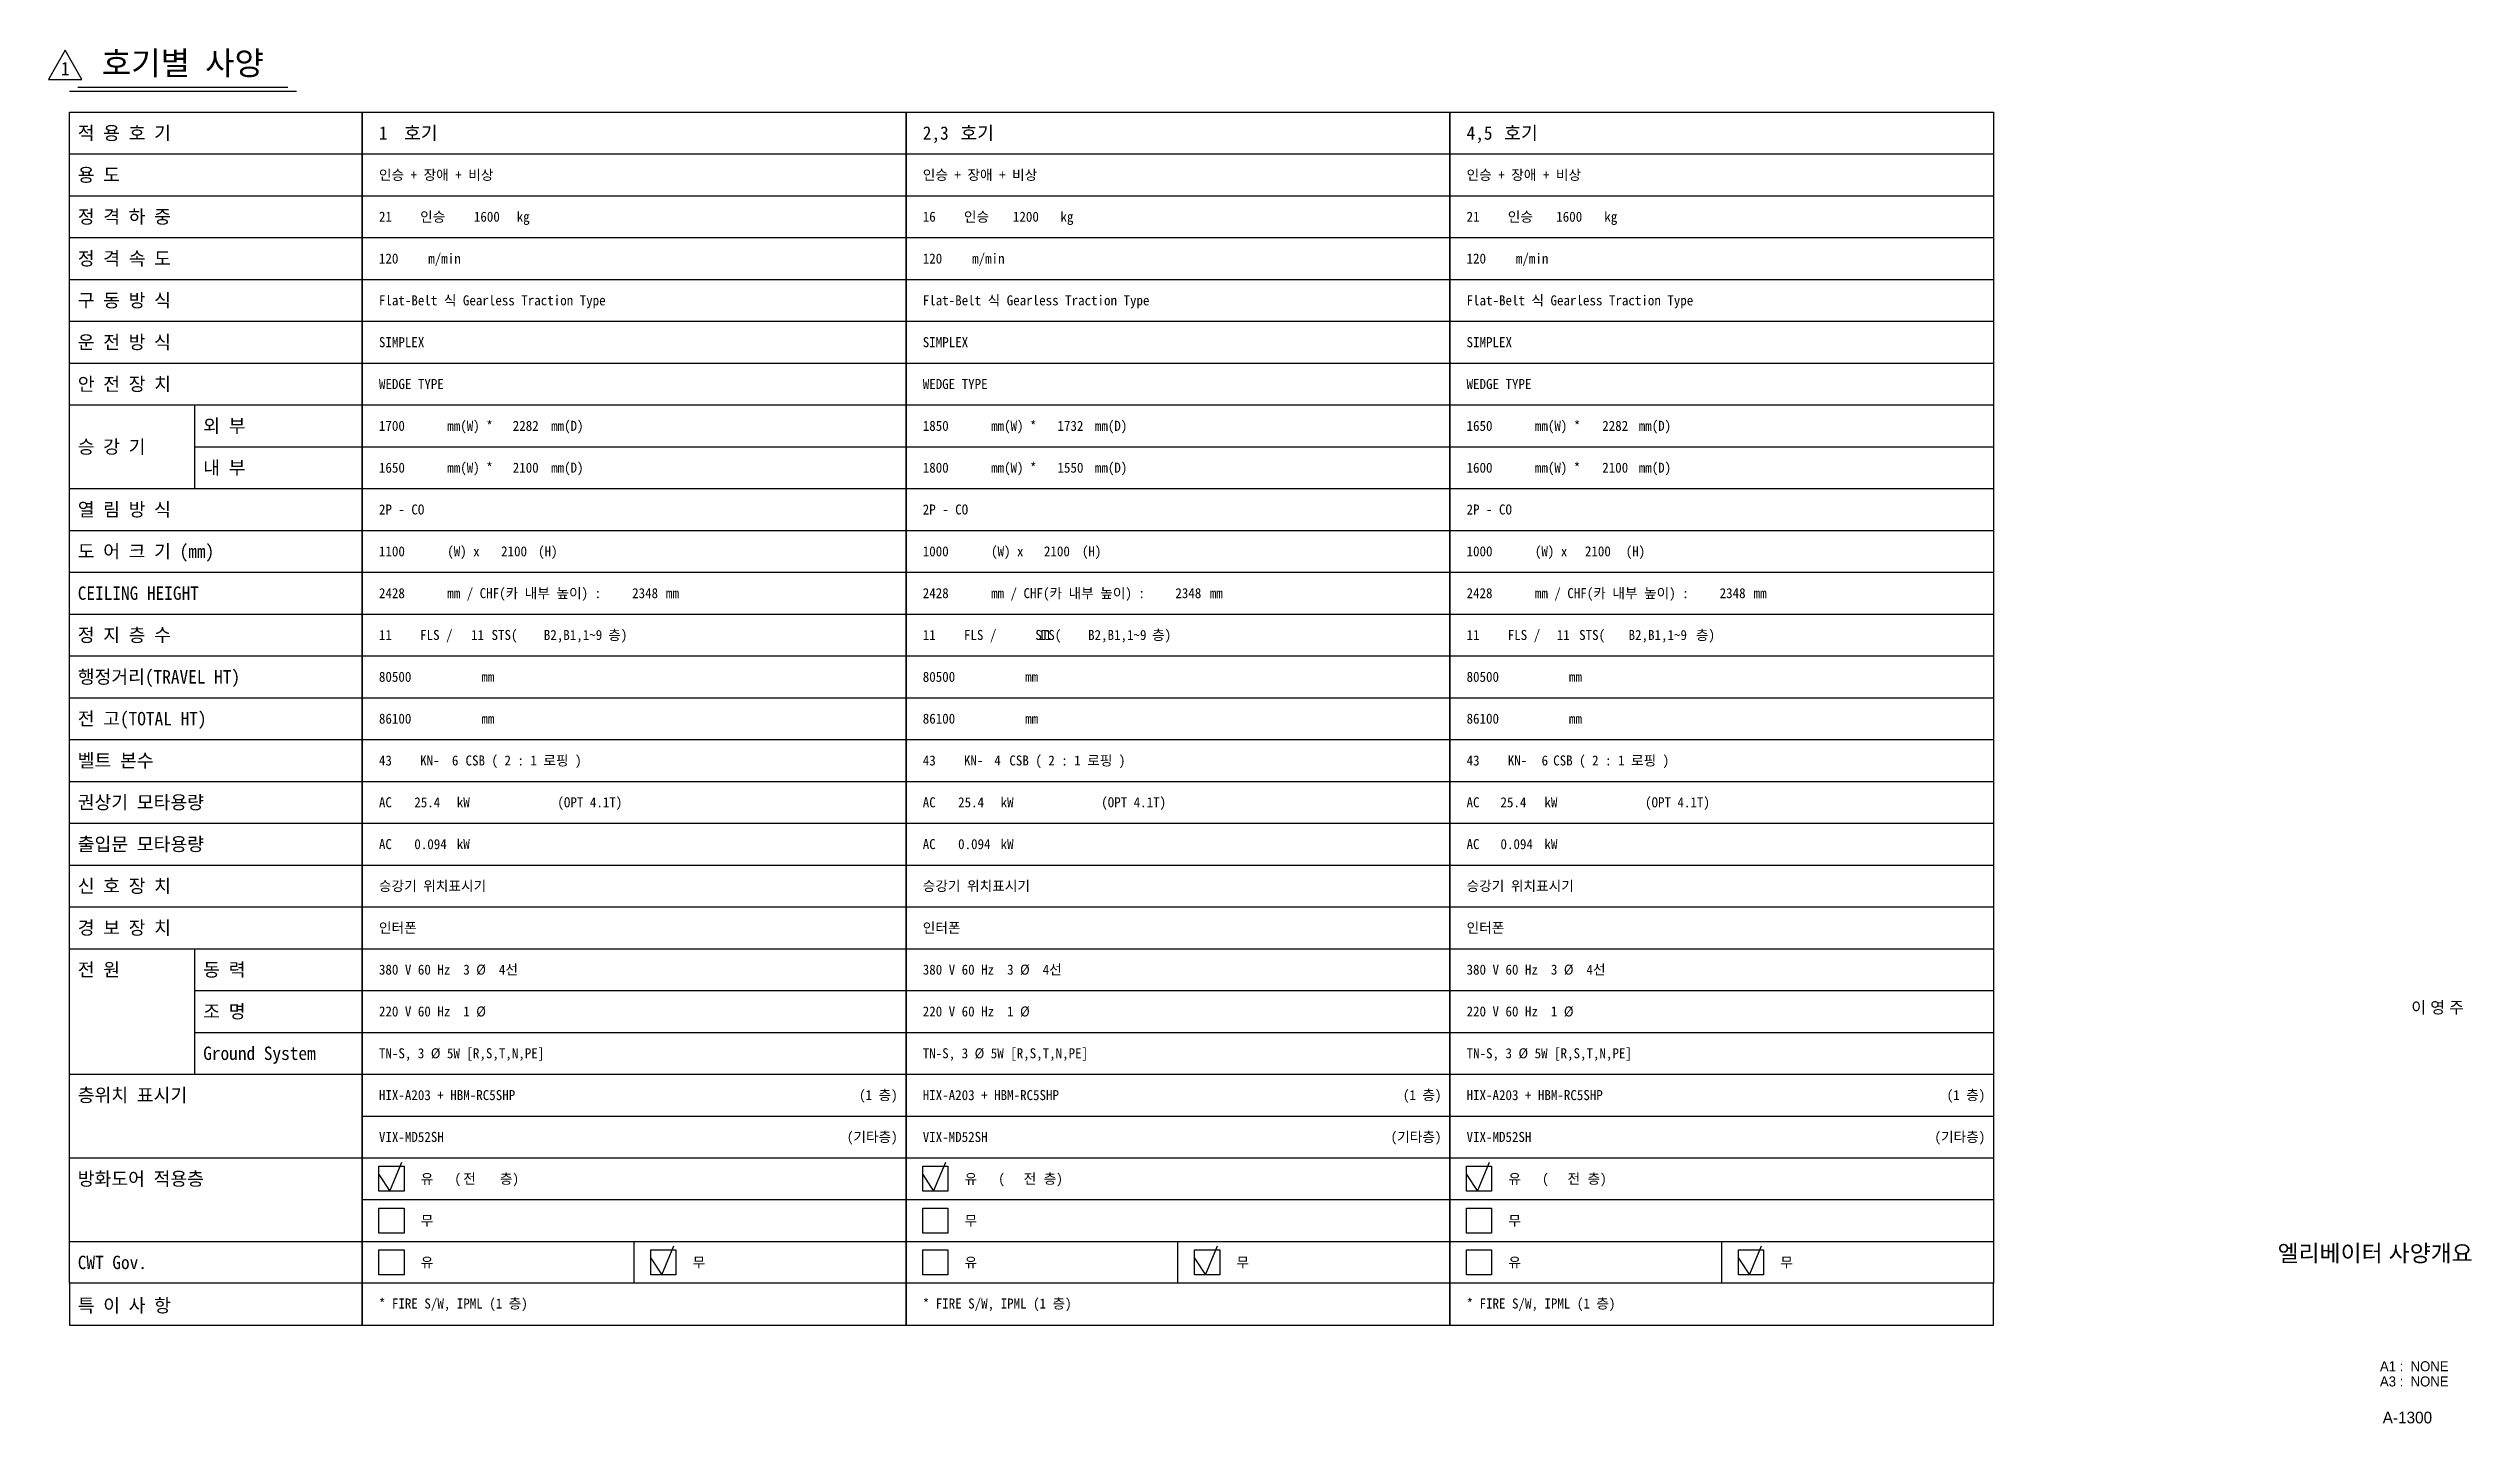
# Model space of a CAD drawing. Extents: x -9109 to 174251, y 57759 to 115528.
# Drawn here: x -9109 to 19853, y 58969 to 75406 of the extents above; entities that cross this region are included whole.
import ezdxf
from ezdxf.enums import TextEntityAlignment as Align

# ---------------------------------------------------------------- set-up
doc = ezdxf.new("R2010")
doc.units = 0
doc.header["$LTSCALE"] = 600
doc.header["$MEASUREMENT"] = 0
doc.layers.get('0').update_dxf_attribs({"linetype": 'CONTINUOUS'})
doc.layers.add('1', color=3, linetype='CONTINUOUS')
doc.layers.add('A-BORD-TEXT', color=3, linetype='CONTINUOUS')
for name, color, linetype, lineweight in [('A-XXXX-TABL', 7, 'CONTINUOUS', 25), ('A-XXXX-TXT1', 3, 'CONTINUOUS', 25), ('A-XXXX-TXT2', 3, 'CONTINUOUS', 25)]:
    doc.layers.add(name, color=color, linetype=linetype, lineweight=lineweight)
doc.styles.add('돋움', font='')
doc.styles.add('돋움체', font='')
doc.styles.add('맑은고딕', font='')
doc.styles.get('돋움').set_extended_font_data('DotumChe')
doc.styles.get('돋움체').set_extended_font_data('DotumChe')
doc.styles.get('맑은고딕').set_extended_font_data('Dotum')

msp = doc.modelspace()

# ---------------------------------------------------------------- texts
at = {"layer": 'A-BORD-TEXT', "style": '맑은고딕'}
msp.add_text('이 영 주', height=140, dxfattribs=at).set_placement((19761.7, 63871.5), align=Align.RIGHT)
at = {"layer": 'A-XXXX-TXT1', "style": '돋움체'}
msp.add_text('호기별 사양', height=280, dxfattribs=at).set_placement((-7502.3, 75089.7), align=Align.CENTER)
at = {"layer": 'A-XXXX-TXT1', "style": '맑은고딕'}
msp.add_text('엘리베이터 사양개요', height=200, dxfattribs=at).set_placement((18701.2, 61003.6), align=Align.MIDDLE_CENTER)
for s, height, p in [('A1 :  NONE', 120, (19578.6, 59593.3)), ('A3 :  NONE', 120, (19578.6, 59411.9)), ('A-1300', 140, (19382.2, 58970.5))]:
    msp.add_text(s, height=height, dxfattribs=at).set_placement(p, align=Align.RIGHT)
at = {"layer": 'A-XXXX-TXT2'}
for s, height, style, p in [('1', 160, '돋움', (-8908.8, 75164.3)), ('전', 120, '돋움체', (-4076.1, 61894.6)), ('전', 120, '돋움체', (2622.8, 61894.6)), ('전', 120, '돋움체', (9122.8, 61894.6))]:
    msp.add_text(s, height=height, dxfattribs=dict(at, style=style)).set_placement(p, align=Align.MIDDLE_CENTER)
for s, height, style, p in [('적 용 호 기', 160, '돋움', (-8758.8, 74394.6)), ('1', 160, '돋움', (-5158.8, 74394.6)), ('호기', 160, '돋움', (-4858.8, 74394.6)), ('2,3', 160, '돋움', (1341.2, 74394.6)), ('호기', 160, '돋움', (1791.2, 74394.6)), ('4,5', 160, '돋움', (7841.2, 74394.6)), ('호기', 160, '돋움', (8291.2, 74394.6)), ('용 도', 160, '돋움', (-8758.8, 73894.6)), ('인승 + 장애 + 비상', 120, '돋움체', (-5158.8, 73894.6)), ('인승 + 장애 + 비상', 120, '돋움체', (1341.2, 73894.6)), ('인승 + 장애 + 비상', 120, '돋움체', (7841.2, 73894.6)), ('정 격 하 중', 160, '돋움', (-8758.8, 73394.6)), ('21', 120, '돋움체', (-5158.8, 73394.6)), ('인승           kg', 120, '돋움체', (-4666.4, 73394.6)), ('1600', 120, '돋움체', (-4024, 73394.6)), ('16', 120, '돋움체', (1341.2, 73394.6)), ('인승           kg', 120, '돋움체', (1833.6, 73394.6)), ('1200', 120, '돋움체', (2419, 73394.6)), ('21', 120, '돋움체', (7841.2, 73394.6)), ('인승           kg', 120, '돋움체', (8333.6, 73394.6)), ('1600', 120, '돋움체', (8913.3, 73394.6)), ('정 격 속 도', 160, '돋움', (-8758.8, 72894.6)), ('120', 120, '돋움체', (-5158.8, 72894.6)), ('m/min', 120, '돋움체', (-4568.6, 72894.6)), ('120', 120, '돋움체', (1341.2, 72894.6)), ('m/min', 120, '돋움체', (1931.4, 72894.6)), ('120', 120, '돋움체', (7841.2, 72894.6)), ('m/min', 120, '돋움체', (8431.4, 72894.6)), ('구 동 방 식', 160, '돋움', (-8758.8, 72394.6)), ('Flat-Belt 식 Gearless Traction Type', 120, '돋움체', (-5158.8, 72394.6)), ('Flat-Belt 식 Gearless Traction Type', 120, '돋움체', (1341.2, 72394.6)), ('Flat-Belt 식 Gearless Traction Type', 120, '돋움체', (7841.2, 72394.6)), ('운 전 방 식', 160, '돋움', (-8758.8, 71894.6)), ('SIMPLEX', 120, '돋움체', (-5158.8, 71894.6)), ('SIMPLEX', 120, '돋움체', (1341.2, 71894.6)), ('SIMPLEX', 120, '돋움체', (7841.2, 71894.6)), ('안 전 장 치', 160, '돋움', (-8758.8, 71394.6)), ('WEDGE TYPE', 120, '돋움체', (-5158.8, 71394.6)), ('WEDGE TYPE', 120, '돋움체', (1341.2, 71394.6)), ('WEDGE TYPE', 120, '돋움체', (7841.2, 71394.6)), ('외 부', 160, '돋움', (-7258.8, 70894.6)), ('mm(W) *         mm(D)', 120, '돋움체', (-4342.1, 70894.6)), ('mm(W) *         mm(D)', 120, '돋움체', (2157.9, 70894.6)), ('mm(W) *         mm(D)', 120, '돋움체', (8657.9, 70894.6)), ('승 강 기', 160, '돋움', (-8758.8, 70644.6)), ('1700', 120, '돋움체', (-5158.8, 70894.6)), ('2282', 120, '돋움체', (-3559.4, 70894.6)), ('1850', 120, '돋움체', (1341.2, 70894.6)), ('1732', 120, '돋움체', (2951.4, 70894.6)), ('1650', 120, '돋움체', (7841.2, 70894.6)), ('2282', 120, '돋움체', (9462.8, 70894.6)), ('내 부', 160, '돋움', (-7258.8, 70394.6)), ('1650', 120, '돋움체', (-5158.8, 70394.6)), ('mm(W) *         mm(D)', 120, '돋움체', (-4342.1, 70394.6)), ('2100', 120, '돋움체', (-3559.4, 70394.6)), ('1800', 120, '돋움체', (1341.2, 70394.6)), ('mm(W) *         mm(D)', 120, '돋움체', (2157.9, 70394.6)), ('1550', 120, '돋움체', (2951.4, 70394.6)), ('1600', 120, '돋움체', (7841.2, 70394.6)), ('mm(W) *         mm(D)', 120, '돋움체', (8657.9, 70394.6)), ('2100', 120, '돋움체', (9462.8, 70394.6)), ('열 림 방 식', 160, '돋움', (-8758.8, 69894.6)), ('2P - CO', 120, '돋움체', (-5158.8, 69894.6)), ('2P - CO', 120, '돋움체', (1341.2, 69894.6)), ('2P - CO', 120, '돋움체', (7841.2, 69894.6)), ('도 어 크 기 (mm)', 160, '돋움', (-8758.8, 69394.6)), ('1100', 120, '돋움체', (-5158.8, 69394.6)), ('(W) x         (H)', 120, '돋움체', (-4342.1, 69394.6)), ('2100', 120, '돋움체', (-3698.7, 69394.6)), ('1000', 120, '돋움체', (1341.2, 69394.6)), ('(W) x         (H)', 120, '돋움체', (2157.9, 69394.6)), ('2100', 120, '돋움체', (2789.7, 69394.6)), ('1000', 120, '돋움체', (7841.2, 69394.6)), ('(W) x         (H)', 120, '돋움체', (8657.9, 69394.6)), ('2100', 120, '돋움체', (9255.6, 69394.6)), ('CEILING HEIGHT', 160, '돋움', (-8758.8, 68894.6)), ('2428', 120, '돋움체', (-5158.8, 68894.6)), ('mm / CHF(카 내부 높이) :          mm', 120, '돋움체', (-4342.1, 68894.6)), ('2348', 120, '돋움체', (-2132.3, 68894.6)), ('2428', 120, '돋움체', (1341.2, 68894.6)), ('mm / CHF(카 내부 높이) :          mm', 120, '돋움체', (2157.9, 68894.6)), ('2348', 120, '돋움체', (4360.5, 68894.6)), ('2428', 120, '돋움체', (7841.2, 68894.6)), ('mm / CHF(카 내부 높이) :          mm', 120, '돋움체', (8657.9, 68894.6)), ('2348', 120, '돋움체', (10866.2, 68894.6)), ('정 지 층 수', 160, '돋움', (-8758.8, 68394.6)), ('11', 120, '돋움체', (-5158.8, 68394.6)), ('FLS /      STS(              층)', 120, '돋움체', (-4666.4, 68394.6)), ('11', 120, '돋움체', (-4057.6, 68394.6)), ('B2,B1,1~9', 120, '돋움체', (-3187.8, 68394.6)), ('11', 120, '돋움체', (1341.2, 68394.6)), ('FLS /      STS(              층)', 120, '돋움체', (1833.6, 68394.6)), ('11', 120, '돋움체', (2726.3, 68394.6)), ('B2,B1,1~9', 120, '돋움체', (3317.4, 68394.6)), ('11', 120, '돋움체', (7841.2, 68394.6)), ('FLS /      STS(              층)', 120, '돋움체', (8333.6, 68394.6)), ('11', 120, '돋움체', (8919.4, 68394.6)), ('B2,B1,1~9', 120, '돋움체', (9777.6, 68394.6)), ('행정거리(TRAVEL HT)', 160, '돋움', (-8758.8, 67894.6)), ('80500', 120, '돋움체', (-5158.8, 67894.6)), ('mm', 120, '돋움체', (-3934.7, 67894.6)), ('80500', 120, '돋움체', (1341.2, 67894.6)), ('mm', 120, '돋움체', (2565.3, 67894.6)), ('80500', 120, '돋움체', (7841.2, 67894.6)), ('mm', 120, '돋움체', (9065.3, 67894.6)), ('전 고(TOTAL HT)', 160, '돋움', (-8758.8, 67394.6)), ('86100', 120, '돋움체', (-5158.8, 67394.6)), ('mm', 120, '돋움체', (-3934.7, 67394.6)), ('86100', 120, '돋움체', (1341.2, 67394.6)), ('mm', 120, '돋움체', (2565.3, 67394.6)), ('86100', 120, '돋움체', (7841.2, 67394.6)), ('mm', 120, '돋움체', (9065.3, 67394.6)), ('벨트 본수', 160, '돋움', (-8758.8, 66894.6)), ('43', 120, '돋움체', (-5158.8, 66894.6)), ('KN-    CSB ( 2 : 1 로핑 )', 120, '돋움체', (-4666.4, 66894.6)), ('6', 120, '돋움체', (-4286.3, 66894.6)), ('43', 120, '돋움체', (1341.2, 66894.6)), ('KN-    CSB ( 2 : 1 로핑 )', 120, '돋움체', (1833.6, 66894.6)), ('4', 120, '돋움체', (2196.4, 66894.6)), ('43', 120, '돋움체', (7841.2, 66894.6)), ('KN-    CSB ( 2 : 1 로핑 )', 120, '돋움체', (8333.6, 66894.6)), ('6', 120, '돋움체', (8738, 66894.6)), ('권상기 모타용량', 160, '돋움', (-8758.8, 66394.6)), ('AC          kW', 120, '돋움체', (-5158.8, 66394.6)), ('25.4', 120, '돋움체', (-4735.9, 66394.6)), ('(OPT 4.1T)', 120, '돋움체', (-3025.4, 66394.6)), ('AC          kW', 120, '돋움체', (1341.2, 66394.6)), ('25.4', 120, '돋움체', (1763.9, 66394.6)), ('(OPT 4.1T)', 120, '돋움체', (3474.6, 66394.6)), ('AC          kW', 120, '돋움체', (7841.2, 66394.6)), ('25.4', 120, '돋움체', (8246.6, 66394.6)), ('(OPT 4.1T)', 120, '돋움체', (9974.6, 66394.6)), ('출입문 모타용량', 160, '돋움', (-8758.8, 65894.6)), ('AC          kW', 120, '돋움체', (-5158.8, 65894.6)), ('0.094', 120, '돋움체', (-4735.9, 65894.6)), ('AC          kW', 120, '돋움체', (1341.2, 65894.6)), ('0.094', 120, '돋움체', (1763.9, 65894.6)), ('AC          kW', 120, '돋움체', (7841.2, 65894.6)), ('0.094', 120, '돋움체', (8246.6, 65894.6)), ('신 호 장 치', 160, '돋움', (-8758.8, 65394.6)), ('승강기 위치표시기', 120, '돋움체', (-5158.8, 65394.6)), ('승강기 위치표시기', 120, '돋움체', (1341.2, 65394.6)), ('승강기 위치표시기', 120, '돋움체', (7841.2, 65394.6)), ('경 보 장 치', 160, '돋움', (-8758.8, 64894.6)), ('인터폰', 120, '돋움체', (-5158.8, 64894.6)), ('인터폰', 120, '돋움체', (1341.2, 64894.6)), ('인터폰', 120, '돋움체', (7841.2, 64894.6)), ('전 원', 160, '돋움', (-8758.8, 64394.6)), ('동 력', 160, '돋움', (-7258.8, 64394.6)), ('380 V 60 Hz  3 %%C  4선', 120, '돋움체', (-5158.8, 64394.6)), ('380 V 60 Hz  3 %%C  4선', 120, '돋움체', (1341.2, 64394.6)), ('380 V 60 Hz  3 %%C  4선', 120, '돋움체', (7841.2, 64394.6)), ('조 명', 160, '돋움', (-7258.8, 63894.6)), ('220 V 60 Hz  1 %%C', 120, '돋움체', (-5158.8, 63894.6)), ('220 V 60 Hz  1 %%C', 120, '돋움체', (1341.2, 63894.6)), ('220 V 60 Hz  1 %%C', 120, '돋움체', (7841.2, 63894.6)), ('Ground System', 160, '돋움', (-7258.8, 63394.6)), ('TN-S, 3 %%C 5W [R,S,T,N,PE]', 120, '돋움체', (-5158.8, 63394.6)), ('TN-S, 3 %%C 5W [R,S,T,N,PE]', 120, '돋움체', (1341.2, 63394.6)), ('TN-S, 3 %%C 5W [R,S,T,N,PE]', 120, '돋움체', (7841.2, 63394.6)), ('층위치 표시기', 160, '돋움', (-8758.8, 62894.6)), ('HIX-A203 + HBM-RC5SHP', 120, '돋움체', (-5158.8, 62894.6)), ('HIX-A203 + HBM-RC5SHP', 120, '돋움체', (1341.2, 62894.6)), ('HIX-A203 + HBM-RC5SHP', 120, '돋움체', (7841.2, 62894.6)), ('VIX-MD52SH', 120, '돋움체', (-5158.8, 62394.6)), ('VIX-MD52SH', 120, '돋움체', (1341.2, 62394.6)), ('VIX-MD52SH', 120, '돋움체', (7841.2, 62394.6)), ('방화도어 적용층', 160, '돋움', (-8758.8, 61894.6)), ('유', 120, '돋움체', (-4658.8, 61894.6)), ('(      층)', 120, '돋움체', (-4255.7, 61894.6)), ('유', 120, '돋움체', (1841.2, 61894.6)), ('(      층)', 120, '돋움체', (2244.3, 61894.6)), ('유', 120, '돋움체', (8341.2, 61894.6)), ('(      층)', 120, '돋움체', (8744.3, 61894.6)), ('무', 120, '돋움체', (-4658.8, 61394.6)), ('무', 120, '돋움체', (1841.2, 61394.6)), ('무', 120, '돋움체', (8341.2, 61394.6)), ('CWT Gov.', 160, '돋움', (-8758.8, 60894.6)), ('유', 120, '돋움체', (-4658.8, 60894.6)), ('무', 120, '돋움체', (-1408.8, 60894.6)), ('유', 120, '돋움체', (1841.2, 60894.6)), ('무', 120, '돋움체', (5091.2, 60894.6)), ('유', 120, '돋움체', (8341.2, 60894.6)), ('무', 120, '돋움체', (11591.2, 60894.6)), ('특 이 사 항', 160, '돋움', (-8758.8, 60379.8)), ('* FIRE S/W, IPML (1 층)', 120, '돋움체', (-5158.8, 60403.3)), ('* FIRE S/W, IPML (1 층)', 120, '돋움체', (1341.2, 60403.3)), ('* FIRE S/W, IPML (1 층)', 120, '돋움체', (7841.2, 60403.3))]:
    msp.add_text(s, height=height, dxfattribs=dict(at, style=style)).set_placement(p, align=Align.MIDDLE_LEFT)
at = {"layer": 'A-XXXX-TXT2', "style": '돋움체'}
for s, p in [('(1 층)', (1041.2, 62894.6)), ('(1 층)', (7541.2, 62894.6)), ('(1 층)', (14041.2, 62894.6)), ('(기타층)', (1041.2, 62394.6)), ('(기타층)', (7541.2, 62394.6)), ('(기타층)', (14041.2, 62394.6))]:
    msp.add_text(s, height=120, dxfattribs=at).set_placement(p, align=Align.MIDDLE_RIGHT)

# ---------------------------------------------------------------- blocks, each defined once
blk = doc.blocks.new('체크')
blk.add_lwpolyline([(0, 200), (130, 0), (275, 350)])

# ---------------------------------------------------------------- linework, layer by layer
at = {"color": 4, "linetype": 'Continuous'}
msp.add_lwpolyline([(-9108.8, 75035.8), (-8708.8, 75035.8), (-8908.8, 75385.8), (-9108.8, 75035.8)], dxfattribs=at)
msp.add_lwpolyline([(-8858.8, 60644.6), (-8858.8, 74644.6), (-5358.8, 74644.6), (-5358.8, 60644.6)], close=True)
at = {"layer": '1'}
for p, q in [((-8858.8, 74894.6), (-6145.8, 74894.6)), ((-8758.8, 74944.6), (-6245.8, 74944.6))]:
    msp.add_line(p, q, dxfattribs=at)
at = {"layer": 'A-XXXX-TABL'}
for p, q in [((-8858.8, 74144.6), (-5358.8, 74144.6)), ((-5358.8, 74144.6), (1141.2, 74144.6)), ((1141.2, 74144.6), (7641.2, 74144.6)), ((7641.2, 74144.6), (14141.2, 74144.6)), ((-8858.8, 73644.6), (-5358.8, 73644.6)), ((-5358.8, 73644.6), (1141.2, 73644.6)), ((1141.2, 73644.6), (7641.2, 73644.6)), ((7641.2, 73644.6), (14141.2, 73644.6)), ((-8858.8, 73144.6), (-5358.8, 73144.6)), ((-5358.8, 73144.6), (1141.2, 73144.6)), ((1141.2, 73144.6), (7641.2, 73144.6)), ((7641.2, 73144.6), (14141.2, 73144.6)), ((-8858.8, 72644.6), (-5358.8, 72644.6)), ((-5358.8, 72644.6), (1141.2, 72644.6)), ((1141.2, 72644.6), (7641.2, 72644.6)), ((7641.2, 72644.6), (14141.2, 72644.6)), ((-8858.8, 72144.6), (-5358.8, 72144.6)), ((-5358.8, 72144.6), (1141.2, 72144.6)), ((1141.2, 72144.6), (7641.2, 72144.6)), ((7641.2, 72144.6), (14141.2, 72144.6)), ((-8858.8, 71644.6), (-5358.8, 71644.6)), ((-5358.8, 71644.6), (1141.2, 71644.6)), ((1141.2, 71644.6), (7641.2, 71644.6)), ((7641.2, 71644.6), (14141.2, 71644.6)), ((-8858.8, 71144.6), (-5358.8, 71144.6)), ((-7358.8, 70144.6), (-7358.8, 71144.6)), ((-5358.8, 71144.6), (1141.2, 71144.6)), ((1141.2, 71144.6), (7641.2, 71144.6)), ((7641.2, 71144.6), (14141.2, 71144.6)), ((-7358.8, 70644.6), (-5358.8, 70644.6)), ((-5358.8, 70644.6), (1141.2, 70644.6)), ((1141.2, 70644.6), (7641.2, 70644.6)), ((7641.2, 70644.6), (14141.2, 70644.6)), ((-8858.8, 70144.6), (-5358.8, 70144.6)), ((-5358.8, 70144.6), (1141.2, 70144.6)), ((1141.2, 70144.6), (7641.2, 70144.6)), ((7641.2, 70144.6), (14141.2, 70144.6)), ((-8858.8, 69644.6), (-5358.8, 69644.6)), ((-5358.8, 69644.6), (1141.2, 69644.6)), ((1141.2, 69644.6), (7641.2, 69644.6)), ((7641.2, 69644.6), (14141.2, 69644.6)), ((-8858.8, 69144.6), (-5358.8, 69144.6)), ((-5358.8, 69144.6), (1141.2, 69144.6)), ((1141.2, 69144.6), (7641.2, 69144.6)), ((7641.2, 69144.6), (14141.2, 69144.6)), ((-8858.8, 68644.6), (-5358.8, 68644.6)), ((-5358.8, 68644.6), (1141.2, 68644.6)), ((1141.2, 68644.6), (7641.2, 68644.6)), ((7641.2, 68644.6), (14141.2, 68644.6)), ((-8858.8, 68144.6), (-5358.8, 68144.6)), ((-5358.8, 68144.6), (1141.2, 68144.6)), ((1141.2, 68144.6), (7641.2, 68144.6)), ((7641.2, 68144.6), (14141.2, 68144.6)), ((-8858.8, 67644.6), (-5358.8, 67644.6)), ((-5358.8, 67644.6), (1141.2, 67644.6)), ((1141.2, 67644.6), (7641.2, 67644.6)), ((7641.2, 67644.6), (14141.2, 67644.6)), ((-8858.8, 67144.6), (-5358.8, 67144.6)), ((-5358.8, 67144.6), (1141.2, 67144.6)), ((1141.2, 67144.6), (7641.2, 67144.6)), ((7641.2, 67144.6), (14141.2, 67144.6)), ((-8858.8, 66644.6), (-5358.8, 66644.6)), ((-5358.8, 66644.6), (1141.2, 66644.6)), ((1141.2, 66644.6), (7641.2, 66644.6)), ((7641.2, 66644.6), (14141.2, 66644.6)), ((-8858.8, 66144.6), (-5358.8, 66144.6)), ((-5358.8, 66144.6), (1141.2, 66144.6)), ((1141.2, 66144.6), (7641.2, 66144.6)), ((7641.2, 66144.6), (14141.2, 66144.6)), ((-8858.8, 65644.6), (-5358.8, 65644.6)), ((-5358.8, 65644.6), (1141.2, 65644.6)), ((1141.2, 65644.6), (7641.2, 65644.6)), ((7641.2, 65644.6), (14141.2, 65644.6)), ((-8858.8, 65144.6), (-5358.8, 65144.6)), ((-5358.8, 65144.6), (1141.2, 65144.6)), ((1141.2, 65144.6), (7641.2, 65144.6)), ((7641.2, 65144.6), (14141.2, 65144.6)), ((-8858.8, 64644.6), (-5358.8, 64644.6)), ((-7358.8, 63144.6), (-7358.8, 64644.6)), ((-5358.8, 64644.6), (1141.2, 64644.6)), ((1141.2, 64644.6), (7641.2, 64644.6)), ((7641.2, 64644.6), (14141.2, 64644.6)), ((-7358.8, 64144.6), (-5358.8, 64144.6)), ((-5358.8, 64144.6), (1141.2, 64144.6)), ((1141.2, 64144.6), (7641.2, 64144.6)), ((7641.2, 64144.6), (14141.2, 64144.6)), ((-7358.8, 63644.6), (-5358.8, 63644.6)), ((-5358.8, 63644.6), (1141.2, 63644.6)), ((1141.2, 63644.6), (7641.2, 63644.6)), ((7641.2, 63644.6), (14141.2, 63644.6)), ((-8858.8, 63144.6), (-5358.8, 63144.6)), ((-5358.8, 63144.6), (1141.2, 63144.6)), ((1141.2, 63144.6), (7641.2, 63144.6)), ((7641.2, 63144.6), (14141.2, 63144.6)), ((-5358.8, 62644.6), (1141.2, 62644.6)), ((1141.2, 62644.6), (7641.2, 62644.6)), ((7641.2, 62644.6), (14141.2, 62644.6)), ((-8858.8, 62144.6), (-5358.8, 62144.6)), ((-5358.8, 62144.6), (1141.2, 62144.6)), ((1141.2, 62144.6), (7641.2, 62144.6)), ((7641.2, 62144.6), (14141.2, 62144.6)), ((-5358.8, 61644.6), (1141.2, 61644.6)), ((1141.2, 61644.6), (7641.2, 61644.6)), ((7641.2, 61644.6), (14141.2, 61644.6)), ((-8858.8, 61144.6), (-5358.8, 61144.6)), ((-5358.8, 61144.6), (1141.2, 61144.6)), ((-2108.8, 60644.6), (-2108.8, 61144.6)), ((1141.2, 61144.6), (7641.2, 61144.6)), ((4391.2, 60644.6), (4391.2, 61144.6)), ((7641.2, 61144.6), (14141.2, 61144.6)), ((10891.2, 60644.6), (10891.2, 61144.6))]:
    msp.add_line(p, q, dxfattribs=at)
for points in [[(-5358.8, 74644.6), (1141.2, 74644.6), (1141.2, 60644.6), (-5358.8, 60644.6)], [(1141.2, 74644.6), (7641.2, 74644.6), (7641.2, 60644.6), (1141.2, 60644.6)], [(7641.2, 74644.6), (14141.2, 74644.6), (14141.2, 60644.6), (7641.2, 60644.6)], [(-8858.8, 60644.6), (-8858.8, 60144.6), (-5358.8, 60144.6), (-5358.8, 60644.6)], [(-5358.8, 60144.6), (1141.2, 60144.6), (1141.2, 60644.6), (-5358.8, 60644.6)], [(1141.2, 60144.6), (7641.2, 60144.6), (7641.2, 60644.6), (1141.2, 60644.6)], [(7641.2, 60144.6), (14141.2, 60144.6), (14141.2, 60644.6), (7641.2, 60644.6)]]:
    msp.add_lwpolyline(points, close=True, dxfattribs=at)
at = {"layer": 'A-XXXX-TXT2'}
for points in [[(-5158.8, 62044.6), (-4858.8, 62044.6), (-4858.8, 61744.6), (-5158.8, 61744.6)], [(1341.2, 62044.6), (1641.2, 62044.6), (1641.2, 61744.6), (1341.2, 61744.6)], [(7841.2, 62044.6), (8141.2, 62044.6), (8141.2, 61744.6), (7841.2, 61744.6)], [(-5158.8, 61544.6), (-4858.8, 61544.6), (-4858.8, 61244.6), (-5158.8, 61244.6)], [(1341.2, 61544.6), (1641.2, 61544.6), (1641.2, 61244.6), (1341.2, 61244.6)], [(7841.2, 61544.6), (8141.2, 61544.6), (8141.2, 61244.6), (7841.2, 61244.6)], [(-5158.8, 61044.6), (-4858.8, 61044.6), (-4858.8, 60744.6), (-5158.8, 60744.6)], [(-1908.8, 61044.6), (-1608.8, 61044.6), (-1608.8, 60744.6), (-1908.8, 60744.6)], [(1341.2, 61044.6), (1641.2, 61044.6), (1641.2, 60744.6), (1341.2, 60744.6)], [(4591.2, 61044.6), (4891.2, 61044.6), (4891.2, 60744.6), (4591.2, 60744.6)], [(7841.2, 61044.6), (8141.2, 61044.6), (8141.2, 60744.6), (7841.2, 60744.6)], [(11091.2, 61044.6), (11391.2, 61044.6), (11391.2, 60744.6), (11091.2, 60744.6)]]:
    msp.add_lwpolyline(points, close=True, dxfattribs=at)

# ---------------------------------------------------------------- block references
for p in [(-5158.8, 61744.6), (1341.2, 61744.6), (7841.2, 61744.6), (-1908.8, 60744.6), (4591.2, 60744.6), (11091.2, 60744.6)]:
    msp.add_blockref('체크', p, dxfattribs=at)

msp.set_redraw_order([(e.dxf.handle, doc.entitydb.next_handle()) for e in msp.query("TEXT MTEXT ATTDEF DIMENSION ARC_DIMENSION")])  # texts and dimensions are drawn at this point

doc.saveas('drawing.dxf')
